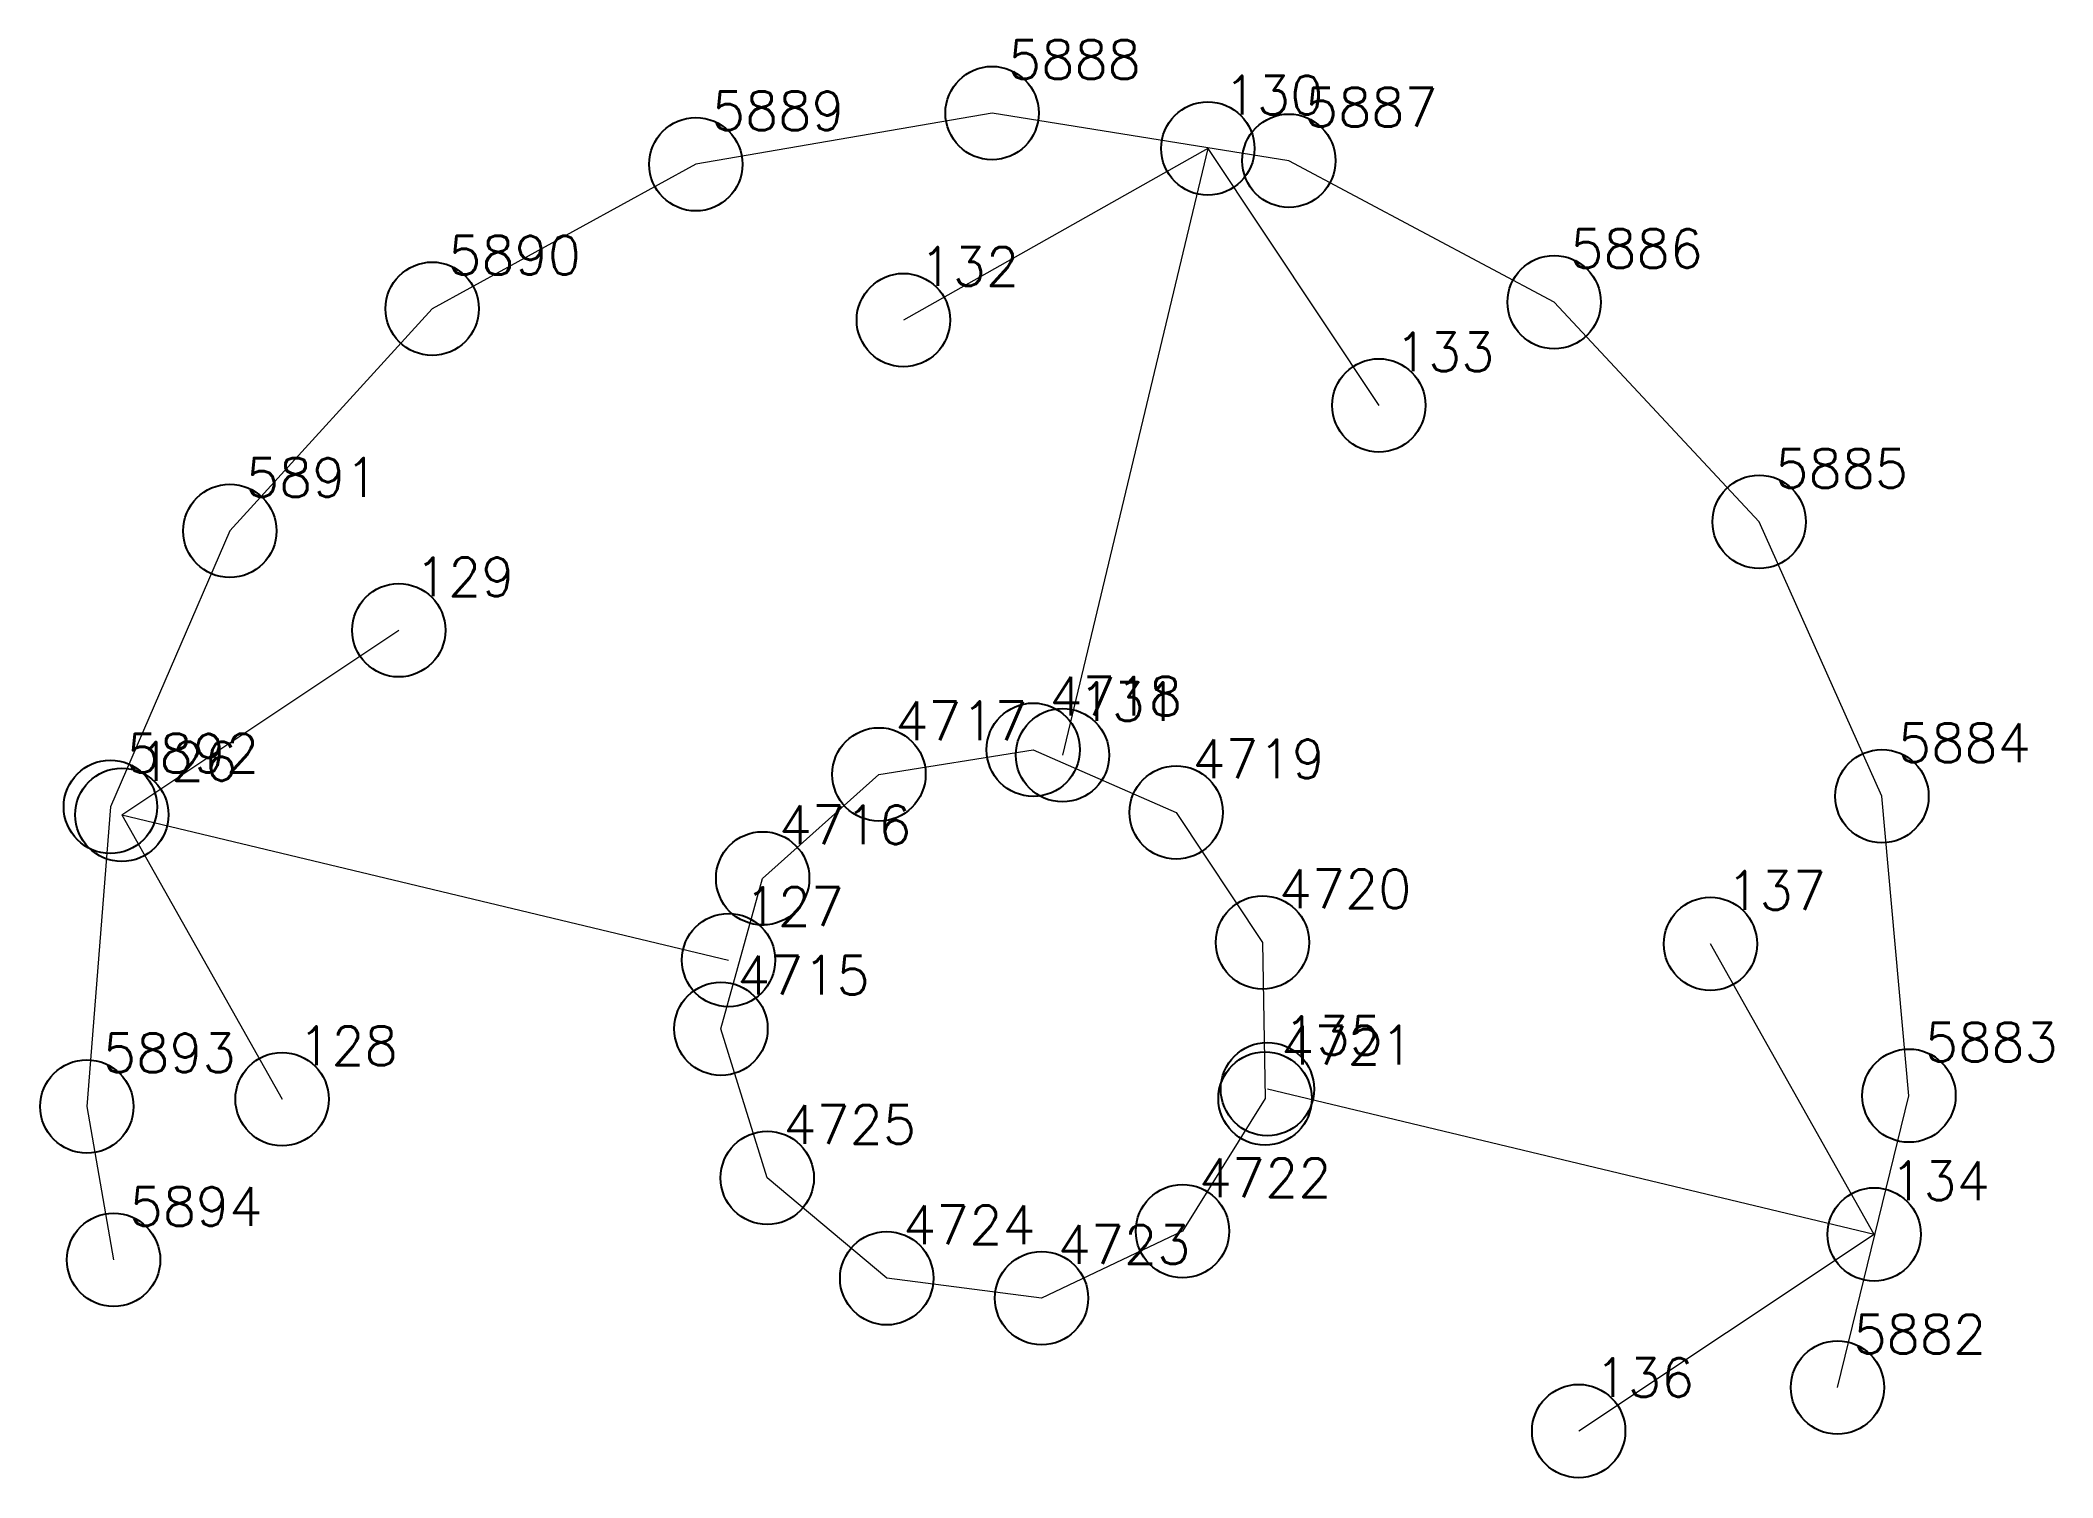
# Model space of a CAD drawing. Extents: x 1391501 to 1398271, y 354915 to 360782.
# Drawn here: x 1393689.74 to 1393705.92, y 357429.28 to 357440.84 of the extents above; entities that cross this region are included whole.
import ezdxf

# ---------------------------------------------------------------- set-up
doc = ezdxf.new("R2010")
doc.units = 0
doc.header["$PDMODE"] = 33
doc.header["$PDSIZE"] = 0.75
doc.layers.add('12 - ценные элементы визуального восприятия территории', color=7, linetype='Continuous')
doc.styles.get("Standard").update_dxf_attribs({"font": 'simplex.shx'})

msp = doc.modelspace()

# ---------------------------------------------------------------- texts
at = {"color": 7}
for s, p in [('4718', (1393697.852, 357435.406)), ('4717', (1393696.613, 357435.209)), ('4719', (1393699.001, 357434.902)), ('4716', (1393695.677, 357434.372)), ('4720', (1393699.696, 357433.857)), ('4715', (1393695.342, 357433.163)), ('4721', (1393699.715, 357432.602)), ('4725', (1393695.714, 357431.964)), ('4722', (1393699.053, 357431.536)), ('4724', (1393696.675, 357431.157)), ('4723', (1393697.919, 357430.998))]:
    msp.add_text(s, height=0.3111, dxfattribs=at).set_placement(p)
at = {"layer": '12 - ценные элементы визуального восприятия территории', "color": 7}
for s, p in [('5888', (1393697.521, 357440.524)), ('130', (1393699.255, 357440.239)), ('5889', (1393695.14, 357440.113)), ('5887', (1393699.907, 357440.141)), ('5890', (1393693.021, 357438.951)), ('5886', (1393702.039, 357439.005)), ('132', (1393696.809, 357438.861)), ('133', (1393700.63, 357438.174)), ('5891', (1393691.394, 357437.165)), ('5885', (1393703.688, 357437.238)), ('129', (1393692.753, 357436.366)), ('131', (1393698.087, 357435.363)), ('5884', (1393704.674, 357435.032)), ('5892', (1393690.434, 357434.948)), ('126', (1393690.526, 357434.883)), ('137', (1393703.295, 357433.845)), ('127', (1393695.403, 357433.716)), ('128', (1393691.815, 357432.597)), ('135', (1393699.734, 357432.678)), ('5883', (1393704.891, 357432.626)), ('5893', (1393690.246, 357432.539)), ('134', (1393704.611, 357431.511)), ('5894', (1393690.46, 357431.305)), ('5882', (1393704.316, 357430.279)), ('136', (1393702.236, 357429.929))]:
    msp.add_text(s, height=0.3111, dxfattribs=at).set_placement(p)

# ---------------------------------------------------------------- linework, layer by layer
for p in [(1393697.723, 357435.132), (1393696.483, 357434.934), (1393698.872, 357434.628), (1393695.548, 357434.098), (1393699.566, 357433.583), (1393695.213, 357432.889), (1393699.586, 357432.328), (1393695.585, 357431.69), (1393698.923, 357431.262), (1393696.545, 357430.883), (1393697.79, 357430.723)]:
    msp.add_point(p)
at = {"layer": '12 - ценные элементы визуального восприятия территории', "color": 7, "lineweight": 20}
for points in [[(1393704.187, 357430.005), (1393704.762, 357432.351), (1393704.545, 357434.758), (1393703.558, 357436.964), (1393701.91, 357438.73), (1393699.778, 357439.867), (1393697.392, 357440.25), (1393695.011, 357439.838), (1393692.892, 357438.677), (1393691.265, 357436.891), (1393690.305, 357434.673), (1393690.116, 357432.264), (1393690.331, 357431.031)], [(1393699.126, 357439.965), (1393696.679, 357438.586)], [(1393699.126, 357439.965), (1393697.958, 357435.088)], [(1393699.126, 357439.965), (1393700.501, 357437.9)], [(1393690.397, 357434.609), (1393692.623, 357436.092)], [(1393690.397, 357434.609), (1393695.274, 357433.441)], [(1393690.397, 357434.609), (1393691.685, 357432.323)], [(1393704.482, 357431.236), (1393703.166, 357433.571)], [(1393704.482, 357431.236), (1393699.605, 357432.404)], [(1393704.482, 357431.236), (1393702.107, 357429.655)]]:
    msp.add_lwpolyline(points, dxfattribs=at)
msp.add_lwpolyline([(1393695.213, 357432.889), (1393695.548, 357434.098), (1393696.483, 357434.934), (1393697.723, 357435.132), (1393698.872, 357434.628), (1393699.566, 357433.583), (1393699.586, 357432.328), (1393698.923, 357431.262), (1393697.79, 357430.723), (1393696.545, 357430.883), (1393695.585, 357431.69), (1393695.213, 357432.889)], close=True, dxfattribs=at)
at = {"layer": '12 - ценные элементы визуального восприятия территории'}
for p in [(1393697.392, 357440.25), (1393699.126, 357439.965), (1393695.011, 357439.838), (1393699.778, 357439.867), (1393692.892, 357438.677), (1393701.91, 357438.73), (1393696.679, 357438.586), (1393700.501, 357437.9), (1393691.265, 357436.891), (1393703.558, 357436.964), (1393692.623, 357436.092), (1393697.958, 357435.088), (1393690.305, 357434.673), (1393704.545, 357434.758), (1393690.397, 357434.609), (1393703.166, 357433.571), (1393695.274, 357433.441), (1393699.605, 357432.404), (1393690.116, 357432.264), (1393691.685, 357432.323), (1393704.762, 357432.351), (1393704.482, 357431.236), (1393690.331, 357431.031), (1393704.187, 357430.005), (1393702.107, 357429.655)]:
    msp.add_point(p, dxfattribs=at)

msp.set_redraw_order([(e.dxf.handle, doc.entitydb.next_handle()) for e in msp.query("TEXT MTEXT ATTDEF DIMENSION ARC_DIMENSION")])  # texts and dimensions are drawn at this point

doc.saveas('drawing.dxf')
